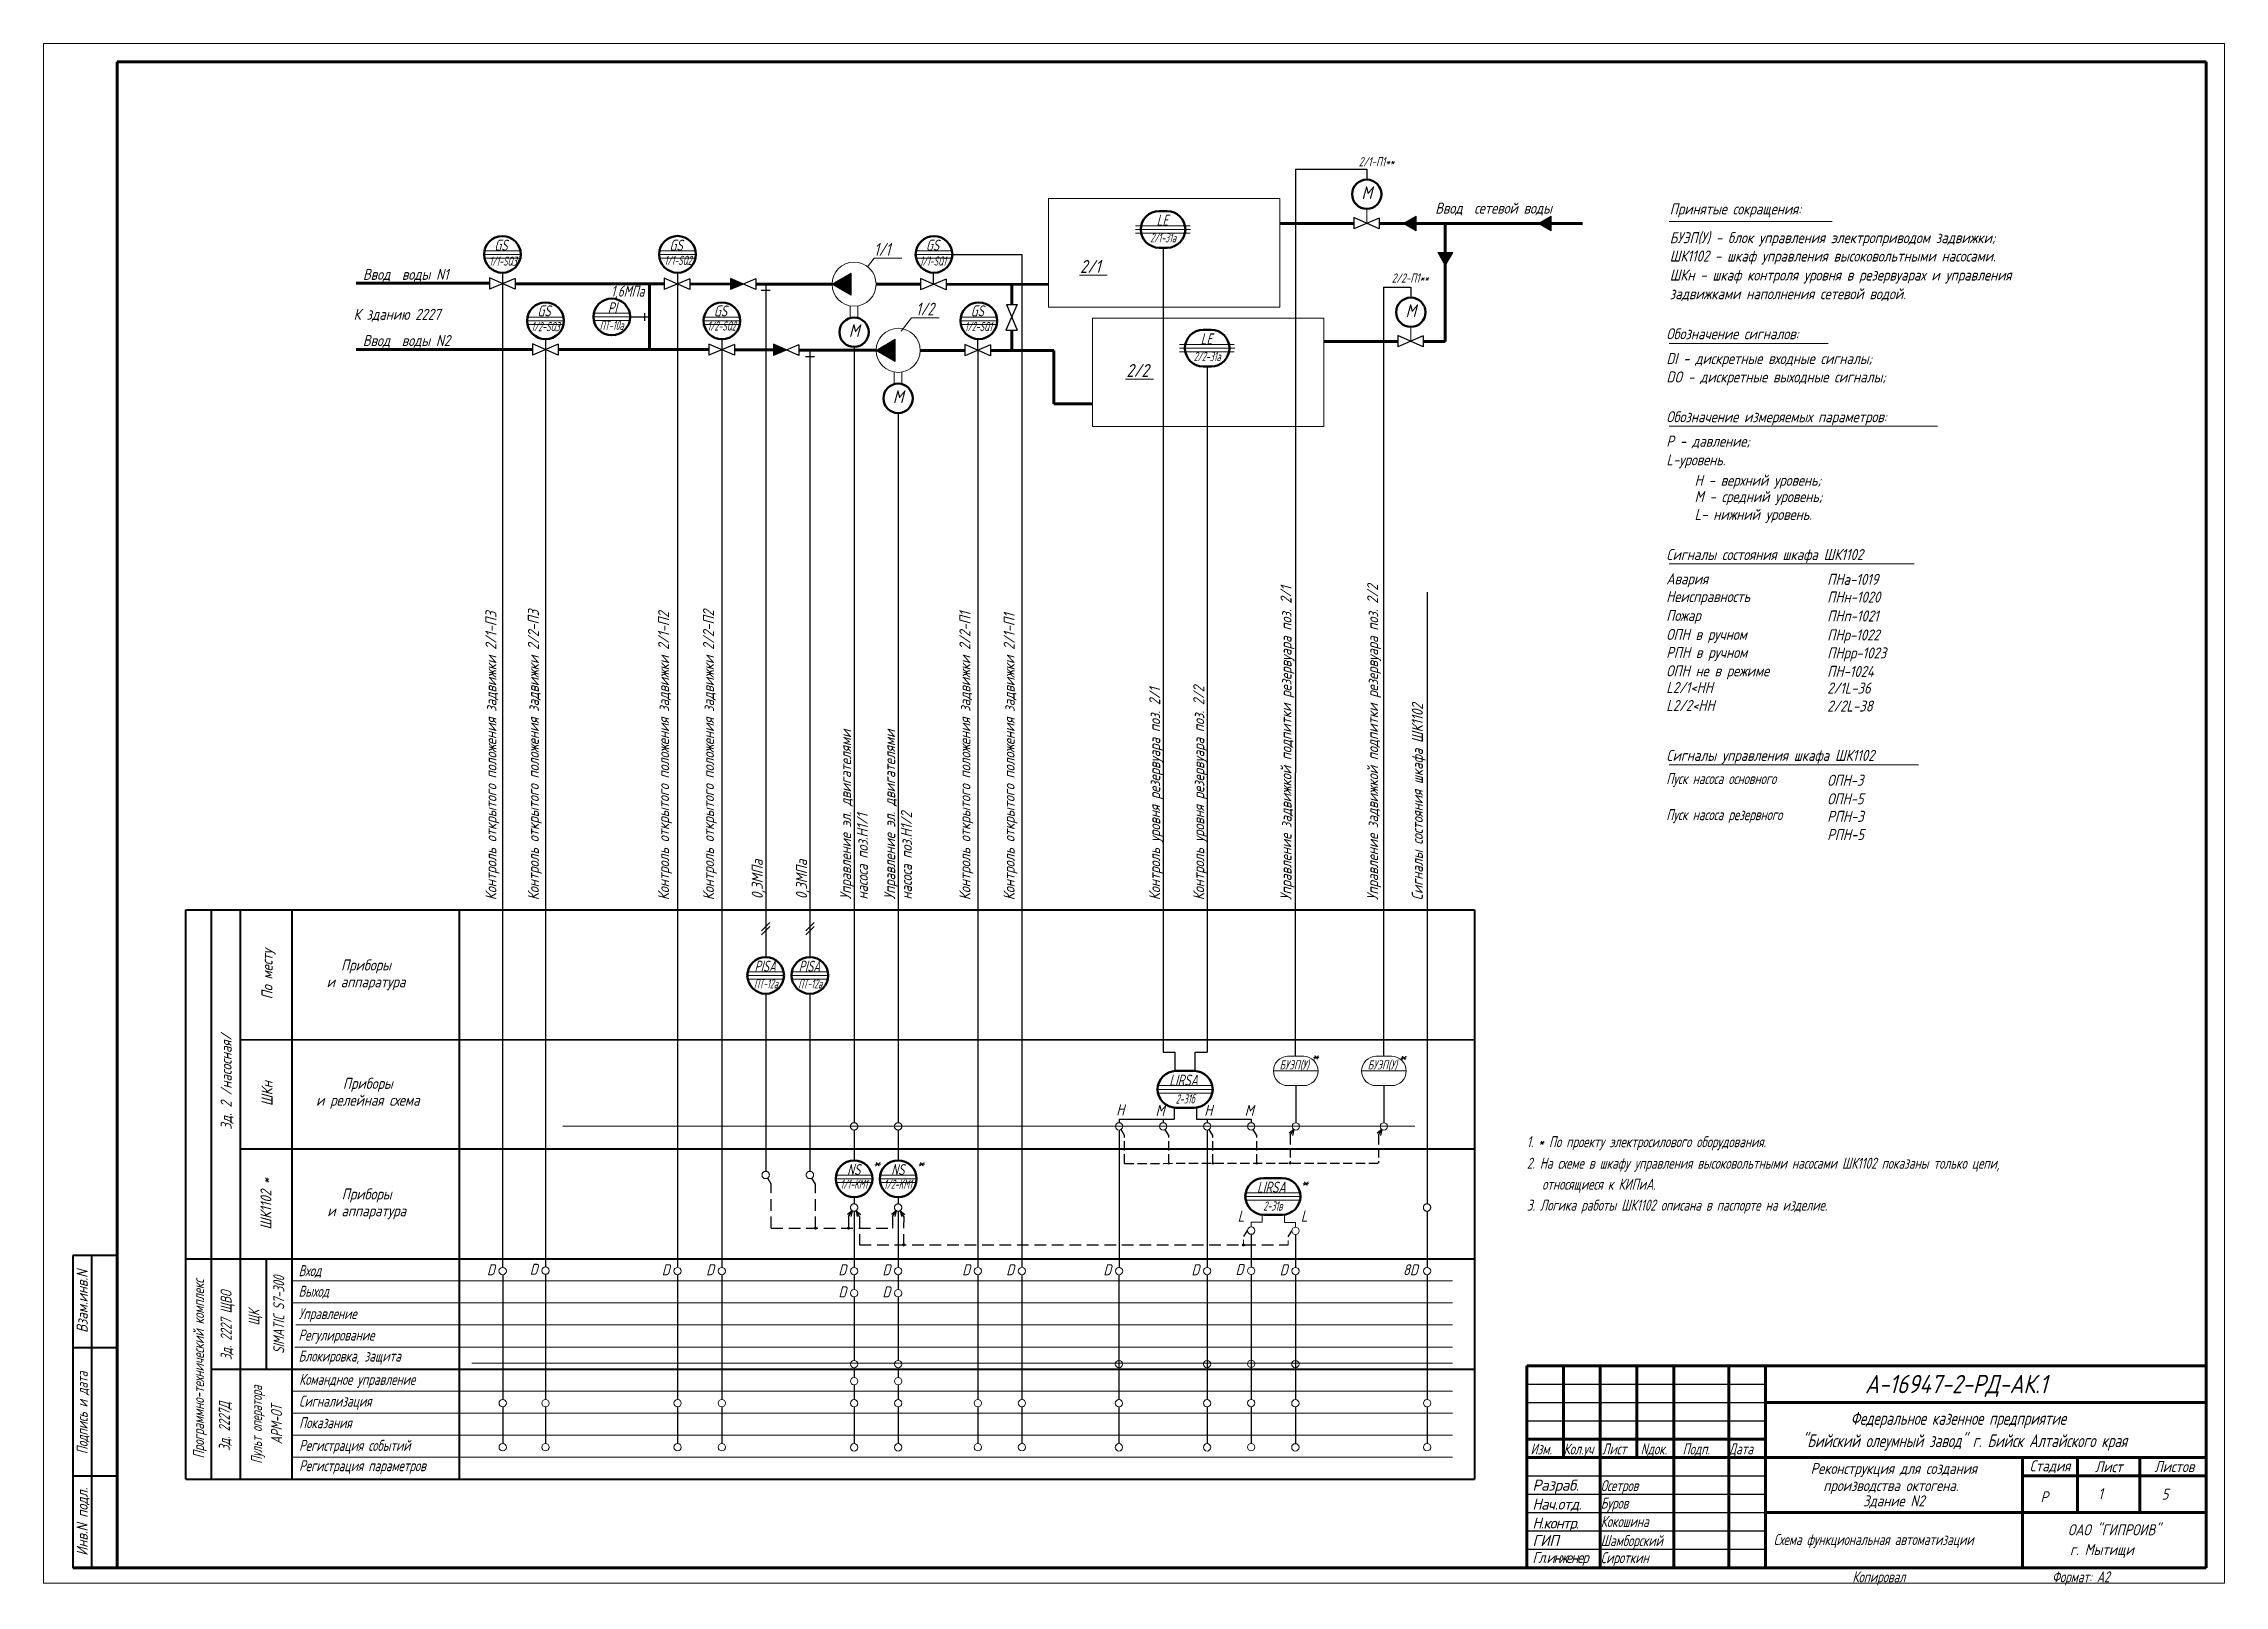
# Model space of a CAD drawing. Header units: millimetres. Extents: x 152217 to 562659, y 54507 to 219294.
# Drawn here: x 556360 to 556954, y 218699 to 219119 of the extents above; entities that cross this region are included whole.
import ezdxf
from ezdxf.enums import TextEntityAlignment as Align

# ---------------------------------------------------------------- set-up
doc = ezdxf.new("R2010")
doc.units = ezdxf.units.MM
doc.linetypes.add('gost5', pattern=[7, 5, -2, 0])
doc.linetypes.add('невидимая', pattern=[9.525, 6.35, -3.175])
doc.layers.get('0').update_dxf_attribs({"lineweight": 18})
doc.layers.get('Defpoints').update_dxf_attribs({"color": 139, "lineweight": 18})
for name, color, linetype, lineweight in [('TEXT', 7, 'Continuous', 25), ('Арматура', 1, 'Continuous', 25), ('Выноска', 137, 'Continuous', 20), ('Датчики', 31, 'Continuous', 50), ('Невидимая', 7, 'gost5', 25), ('Рамка толстая', 7, 'Continuous', 60), ('Связи', 95, 'Continuous', 25), ('Текст_КИП', 2, 'Continuous', 25), ('Толст.рамка', 7, 'Continuous', 60), ('Тонк.рамка', 10, 'Continuous', 20), ('тонкий', 5, 'Continuous', 25), ('Трубопроводы', 7, 'Continuous', 60), ('Щиты_пульты', 5, 'Continuous', 40)]:
    doc.layers.add(name, color=color, linetype=linetype, lineweight=lineweight)
doc.layers.add('текст', color=1, linetype='Continuous')
doc.layers.add('Текст.', color=51, linetype='Continuous')
doc.styles.get("Standard").update_dxf_attribs({"font": 'simplex.shx', "width": 0.6, "oblique": 15})

msp = doc.modelspace()

# ---------------------------------------------------------------- texts
at = {"color": 2, "oblique": 15}
for s, width, p in [('Взам.инв.N', 0.8, (556372.0856, 218776.7188)), ('Подпись и дата', 0.7, (556372.0856, 218746.363)), ('Инв.N подл.', 0.8, (556372.0856, 218716.7188))]:
    msp.add_text(s, height=3, rotation=90, dxfattribs=dict(at, width=width)).set_placement(p, align=Align.CENTER)
at = {"color": 3, "oblique": 15, "width": 0.7}
for s, p in [('Изм.', (556765.0888, 218735.0483)), ('Кол.уч', (556774.0888, 218735.0483)), ('Лист', (556784.5888, 218735.0483)), ('Nдок.', (556795.0888, 218735.0483)), ('Подп.', (556806.4977, 218735.0483)), ('Дата', (556819.0856, 218735.0483))]:
    msp.add_text(s, height=3, dxfattribs=at).set_placement(p)
at = {"color": 3, "oblique": 15, "width": 0.8}
for s, p in [('Стадия', (556906.5856, 218731.7223)), ('Лист', (556922.5856, 218731.7223)), ('Листов', (556940.4375, 218731.7568))]:
    msp.add_text(s, height=3, dxfattribs=at).set_placement(p, align=Align.MIDDLE)
at = {"color": 2, "oblique": 15, "width": 0.7}
for s, p in [('Копировал', (556859.9656, 218701.322)), ('Формат: А2', (556914.9656, 218701.322))]:
    msp.add_text(s, height=3, dxfattribs=at).set_placement(p, align=Align.MIDDLE)
at = {"layer": 'TEXT', "ltscale": 5, "oblique": 15, "width": 0.8}
for s, p in [('Принятые сокращения:', (556803.0097, 219072.7137)), ('Обозначение сигналов:', (556802.0934, 219038.7211)), ('Обозначение измеряемых параметров:', (556802.0934, 219016.1197)), ('Сигналы состояния шкафа ШК1102', (556802.0934, 218978.5976)), ('Сигналы управления шкафа ШК1102', (556802.0934, 218923.9077))]:
    msp.add_text(s, height=3, dxfattribs=at).set_placement(p)
at = {"layer": 'текст', "char_height": 3, "width": 19, "attachment_point": 4}
for s, insert in [('{\\W0.9;\\T0.95;Нач.отд.}', (556765.6126, 218721.2952)), ('{\\W0.95;\\T0.95;Разраб.}', (556765.6126, 218726.2952)), ('{\\W0.9;\\T0.9;Н.контр.}', (556765.6126, 218715.9643)), ('{\\W0.95;\\T0.95;ГИП}', (556765.6126, 218711.6027)), ('{\\W0.8;\\T0.85;Гл.инженер}', (556765.6126, 218706.6027))]:
    msp.add_mtext(s, dxfattribs=dict(at, insert=insert))
at = {"layer": 'Текст.', "oblique": 15, "width": 0.7}
msp.add_text('Схема функциональная автоматизации ', height=3, dxfattribs=at).set_placement((556831.3277, 218710.3889))
at = {"layer": 'Текст_КИП', "oblique": 15}
for s, height, width, p in [('2/1-П1**', 2.5, 0.7, (556718.2845, 219085.816)), ('Ввод  сетевой воды', 3, 0.8, (556739.1354, 219072.924)), ('1/1', 3.5, 0.7, (556586.2796, 219061.4451)), ('Ввод  воды N1', 3, 0.8, (556447.0655, 219054.8894)), ('2/1', 3.5, 0.8, (556642.4128, 219056.8014)), ('2/2-П1**', 2.5, 0.7, (556727.2966, 219054.1467)), ('К зданию 2227', 3, 0.8, (556444.512, 219044.0045)), ('1/2', 3.5, 0.7, (556597.691, 219045.1971)), ('Ввод  воды N2', 3, 0.8, (556447.028, 219036.8725)), ('2/2', 3.5, 0.8, (556655.0206, 219028.4848)), ('Авария', 3, 0.8, (556802.0587, 218971.9866)), ('ПНа-1019', 3, 0.8, (556845.9036, 218971.8367)), ('Неисправность', 3, 0.8, (556802.0587, 218967.17)), ('ПНн-1020', 3, 0.8, (556845.9036, 218967.0201)), ('Пожар', 3, 0.8, (556802.0587, 218962.0172)), ('ПНп-1021', 3, 0.8, (556845.9036, 218961.8673)), ('РПН в ручном', 3, 0.8, (556802.0587, 218951.946)), ('ОПН в ручном', 3, 0.8, (556802.0587, 218956.847)), ('ПНр-1022', 3, 0.8, (556845.9036, 218956.6971)), ('ПНрр-1023', 3, 0.8, (556845.9036, 218951.7962)), ('ОПН не в режиме', 3, 0.8, (556802.0587, 218946.9274)), ('ПН-1024', 3, 0.8, (556845.9036, 218946.7776)), ('L2/1<НН', 3, 0.8, (556802.0587, 218942.3897)), ('2/1L-36', 3, 0.8, (556845.9036, 218942.2398)), ('L2/2<НН', 3, 0.8, (556802.0587, 218937.4953)), ('2/2L-38', 3, 0.8, (556845.9036, 218937.3454)), ('Пуск насоса основного', 3, 0.7, (556802.0587, 218917.5841)), ('ОПН-3', 3, 0.8, (556845.9036, 218917.1453)), ('ОПН-5', 3, 0.8, (556845.9036, 218912.0813)), ('Пуск насоса резервного', 3, 0.7, (556802.0587, 218907.7627)), ('РПН-3', 3, 0.8, (556845.9036, 218907.3051)), ('РПН-5', 3, 0.8, (556845.9036, 218902.3562)), ('1. * По проекту электросилового оборудования.', 3, 0.7, (556764.0856, 218818.7077)), ('2. На схеме в шкафу управления высоковольтными насосами ШК1102 показаны только цепи,', 3, 0.7, (556764.0856, 218812.8535)), ('   относящиеся к КИПиА.', 3, 0.7, (556764.0856, 218807.1535)), ('3. Логика работы ШК1102 описана в паспорте на изделие.', 3, 0.7, (556764.0856, 218801.4494)), ('Вход', 3, 0.7, (556429.5167, 218783.6009)), ('D', 3, 0.8, (556480.8422, 218783.8579)), ('D', 3, 0.8, (556492.5045, 218783.9692)), ('D', 3, 0.8, (556528.4817, 218783.8581)), ('D', 3, 0.8, (556540.5478, 218783.8581)), ('D', 3, 0.8, (556576.559, 218783.8583)), ('D', 3, 0.8, (556588.559, 218783.8583)), ('D', 3, 0.8, (556610.284, 218783.8581)), ('D', 3, 0.8, (556622.284, 218783.8581)), ('D', 3, 0.8, (556648.7351, 218783.8581)), ('D', 3, 0.8, (556672.7342, 218783.8581)), ('D', 3, 0.8, (556684.7407, 218783.9135)), ('D', 3, 0.8, (556696.7877, 218783.8577)), ('8D', 3, 0.8, (556730.3586, 218783.858)), ('Выход', 3, 0.7, (556429.5167, 218777.9846)), ('D', 3, 0.8, (556576.559, 218777.8189)), ('D', 3, 0.8, (556588.559, 218777.8189)), ('Управление', 3, 0.7, (556429.5167, 218771.8949)), ('Регулирование', 3, 0.7, (556429.5167, 218766.0575)), ('Блокировка, защита', 3, 0.7, (556429.5167, 218760.348)), ('Командное управление', 3, 0.7, (556429.6735, 218753.9909)), ('Сигнализация', 3, 0.7, (556429.6735, 218748.0648)), ('Федеральное казенное предприятие', 3.5, 0.7, (556852.2833, 218743.1194)), ('Показания', 3, 0.7, (556429.6735, 218742.1899)), ('"Бийский олеумный завод" г. Бийск Алтайского края ', 3.5, 0.7, (556838.9989, 218737.0426)), ('Регистрация событий', 3, 0.7, (556429.6735, 218736.0207)), ('Регистрация параметров', 3, 0.7, (556429.6735, 218730.4913)), ('Буров', 3, 0.7, (556784.2149, 218720.3005)), ('Осетров', 3, 0.7, (556784.2149, 218725.0627)), ('Кокошина', 3, 0.7, (556784.2149, 218715.3005)), ('Шамборский', 3, 0.7, (556784.2149, 218710.0848)), ('ОАО "ГИПРОИВ"', 3, 0.8, (556911.4812, 218713.0342)), ('Сироткин', 3, 0.7, (556784.2149, 218705.4416)), ('г. Мытищи', 3, 0.8, (556912.0387, 218707.6764))]:
    msp.add_text(s, height=height, dxfattribs=dict(at, width=width)).set_placement(p)
for s, height, width, p in [('М', 3.5, 0.8, (556720.4844, 219076.8718)), ('2/1-31а', 2.5, 0.5, (556665.0142, 219065.1029)), ('LЕ', 3, 0.7, (556664.8132, 219069.6367)), ('1,6МПа', 3, 0.7, (556519.186, 219050.3314)), ('ПТ-10а', 2.5, 0.5, (556514.7905, 219041.2631)), ('PI', 3, 0.7, (556514.9916, 219045.797)), ('М', 3.5, 0.8, (556732.4844, 219044.7569)), ('М', 3.5, 0.8, (556580.839, 219039.3158)), ('LЕ', 3, 0.7, (556676.8132, 219037.2988)), ('2/2-31а', 2.5, 0.5, (556677.0142, 219032.765)), ('М', 3.5, 0.8, (556592.839, 219021.3123)), ('Приборы', 3, 0.8, (556447.8867, 218866.8314)), ('PISA', 3, 0.65, (556556.611, 218866.5034)), ('PISA', 3, 0.65, (556568.6597, 218866.5034)), ('и аппаратура', 3, 0.8, (556447.8867, 218862.2623)), ('ПТ-12а', 2.5, 0.5, (556556.812, 218861.9696)), ('ПТ-12а', 2.5, 0.5, (556568.8608, 218861.9696)), ('БУЭП(У)', 2.5, 0.7, (556700.7142, 218839.9)), ('БУЭП(У)', 2.5, 0.7, (556724.7142, 218839.9)), ('Приборы', 3, 0.8, (556448.3838, 218834.5963)), ('LIRSА', 3, 0.7, (556670.5882, 218835.4758)), ('и релейная схема', 3, 0.8, (556448.3838, 218830.0272)), ('H', 3, 0.8, (556653.3475, 218827.3939)), ('М', 3, 0.8, (556664.1754, 218827.2419)), ('2-31б', 2.5, 0.6, (556671.0056, 218830.6153)), ('H', 3, 0.8, (556677.3286, 218827.2419)), ('М', 3, 0.8, (556688.4587, 218827.2419)), ('NS', 3, 0.7, (556580.7481, 218811.1205)), ('NS', 3, 0.7, (556592.7481, 218811.1205)), ('Приборы', 3, 0.8, (556448.0692, 218804.4755)), ('1/1-KM1', 2.5, 0.5, (556580.7554, 218807.3876)), ('1/2-KM1', 2.5, 0.5, (556592.7554, 218807.3876)), ('LIRSА', 3, 0.7, (556694.4791, 218806.3275)), ('и аппаратура', 3, 0.8, (556448.0692, 218799.9063)), ('L', 3, 0.8, (556686.2252, 218798.4447)), ('2-31в', 2.5, 0.6, (556694.8965, 218801.467)), ('L', 3, 0.8, (556703.4153, 218798.4447)), ('Реконструкция для создания', 3, 0.8, (556864.0384, 218729.7328)), ('производства октогена. ', 3, 0.8, (556864.0384, 218725.0788)), ('Здание N2', 3, 0.8, (556864.0384, 218720.9187))]:
    msp.add_text(s, height=height, dxfattribs=dict(at, width=width)).set_placement(p, align=Align.CENTER)
at = {"layer": 'Текст_КИП', "ltscale": 5, "oblique": 15, "width": 0.8}
for s, p in [('БУЭП(У) - блок управления электроприводом задвижки;', (556803.0097, 219064.8817)), ('ШК1102 - шкаф управления высоковольтными насосами.', (556803.0097, 219059.8817)), ('ШКн - шкаф контроля уровня в резервуарах и управления', (556803.0097, 219054.7095)), ('задвижками наполнения сетевой водой.', (556803.0097, 219049.6161)), ('DI - дискретные входные сигналы;', (556802.0934, 219031.9686)), ('DO - дискретные выходные сигналы;', (556802.0934, 219026.9686)), ('P - давление;', (556802.0934, 219009.4593)), ('L-уровень.', (556802.0934, 219004.3927)), ('М - средний уровень;', (556809.7728, 218994.3755)), ('Н - верхний уровень;', (556809.7728, 218998.8221)), ('L- нижний уровень.', (556809.7728, 218989.5282))]:
    msp.add_text(s, height=3, dxfattribs=at).set_placement(p)
at = {"layer": 'Текст_КИП', "oblique": 15}
for s, width, p in [('Управление задвижкой подпитки резервуара поз. 2/2', 0.8, (556723.5892, 218885.9663)), ('Управление задвижкой подпитки резервуара поз. 2/1', 0.8, (556699.9882, 218885.9663)), ('Контроль уровня резервуара поз. 2/1', 0.8, (556664.2159, 218885.9666)), ('Контроль уровня резервуара поз. 2/2', 0.8, (556676.215, 218885.9673)), ('Сигналы состояния шкафа ШК1102', 0.8, (556735.7679, 218885.9666)), ('Управление эл. двигателями', 0.8, (556580.0399, 218886.1464)), ('Управление эл. двигателями', 0.8, (556592.0399, 218886.1464)), ('насоса поз.Н1/1', 0.8, (556584.5888, 218886.1464)), ('насоса поз.Н1/2', 0.8, (556596.5888, 218886.1464)), ('0,3МПа', 0.8, (556555.9626, 218886.2655)), ('0,3МПа', 0.8, (556568.0114, 218886.2655)), ('  Зд. 2 /насосная/', 0.8, (556411.2921, 218820.2837)), ('  Зд. 2227 ЩВО', 0.7, (556411.2921, 218757.9369)), ('Зд. 2227Д', 0.7, (556410.8088, 218736.0091))]:
    msp.add_text(s, height=3, rotation=90, dxfattribs=dict(at, width=width)).set_placement(p)
at = {"layer": 'Текст_КИП', "color": 1, "oblique": 15, "width": 0.8}
for s, p in [('Контроль открытого положения задвижки 2/1-П3', (556483.4317, 218885.9666)), ('Контроль открытого положения задвижки 2/2-П3', (556494.9882, 218885.9666)), ('Контроль открытого положения задвижки 2/1-П2', (556530.4555, 218885.9666)), ('Контроль открытого положения задвижки 2/2-П2', (556542.6832, 218885.9666)), ('Контроль открытого положения задвижки 2/2-П1', (556612.5278, 218885.9666)), ('Контроль открытого положения задвижки 2/1-П1', (556624.5691, 218885.9666))]:
    msp.add_text(s, height=3, rotation=90, dxfattribs=at).set_placement(p)
at = {"layer": 'Текст_КИП', "oblique": 15}
for s, width, p in [('По месту', 0.8, (556422.4506, 218865.8118)), ('ШКн', 0.8, (556422.4491, 218833.3118)), ('ШК1102 *', 0.8, (556422.1461, 218803.3118)), ('Программно-технический комплекс', 0.7, (556403.7795, 218758.323)), ('SIMATIC S7-300', 0.7, (556425.6389, 218773.0771)), ('ЩК', 0.7, (556418.885, 218772.2872)), ('Пульт оператора', 0.65, (556419.5605, 218743.1662)), ('АРМ-ОТ', 0.7, (556425.0324, 218743.1662))]:
    msp.add_text(s, height=3, rotation=90, dxfattribs=dict(at, width=width)).set_placement(p, align=Align.CENTER)
for p in [(556706.414, 218841.9527), (556730.2436, 218841.8279), (556586.9816, 218812.887), (556598.9816, 218812.887), (556703.5878, 218807.5992)]:
    msp.add_text('*', height=3, dxfattribs=at).set_placement(p, align=Align.CENTER)
at = {"layer": 'Текст_КИП', "ltscale": 0.02, "oblique": 15, "width": 0.8}
msp.add_text('А-16947-2-РД-АК.1', height=5, dxfattribs=at).set_placement((556856.2095, 218751.7289))
at = {"layer": 'Текст_КИП', "lineweight": -3, "oblique": 15, "width": 0.8}
for s, p in [('Р', (556903.9972, 218722.0106)), ('1', (556919.7167, 218722.8513)), ('5', (556937.0171, 218722.7357))]:
    msp.add_text(s, height=3, dxfattribs=at).set_placement(p)
at = {"layer": 'Текст_КИП', "oblique": 15, "flags": 4}
for tag, text, height, width, p in [('GS', 'TIR', 3, 0.7, (556484.6458, 219062.8392)), ('1/1-SQ2', '1а', 2.5, 0.5, (556532.8623, 219058.9605)), ('GS', 'TIR', 3, 0.7, (556532.3546, 219062.8395)), ('1/1-SQ1', '1а', 2.5, 0.5, (556602.2962, 219058.7812)), ('GS', 'TIR', 3, 0.7, (556602.2052, 219062.8392)), ('1/1-SQ3', '1а', 2.5, 0.5, (556485.1764, 219058.7436)), ('GS', 'TIR', 3, 0.7, (556496.3828, 219044.9553)), ('1/2-SQ2', '1а', 2.5, 0.5, (556544.7276, 219041.0771)), ('GS', 'TIR', 3, 0.7, (556544.4481, 219044.9267)), ('GS', 'TIR', 3, 0.7, (556614.406, 219044.9646)), ('1/2-SQ3', '1а', 2.5, 0.5, (556496.7499, 219040.9131)), ('1/2-SQ1', '1а', 2.5, 0.5, (556614.6812, 219040.9339))]:
    msp.add_attdef(tag, text=text, height=height, dxfattribs=dict(at, width=width)).set_placement(p, align=Align.CENTER)

# ---------------------------------------------------------------- blocks, each defined once
blk = doc.blocks.new('A$C428F2FC1')
at = {"layer": 'Defpoints', "ltscale": 0.2}
for p, q in [((-5, -4), (5, -4)), ((-5, -5), (5, -5)), ((-5, -6), (5, -6))]:
    blk.add_line(p, q, dxfattribs=at)
at = {"layer": 'Датчики', "color": 4}
blk.add_circle((0, -5), 5, dxfattribs=at)
blk = doc.blocks.new('В1')
for p, q in [((6.96, -1.54), (0, 1.54)), ((0, 1.54), (0, -1.54)), ((6.96, 1.4), (0, -1.54)), ((6.96, 1.4), (6.96, -1.54))]:
    blk.add_line(p, q)
blk = doc.blocks.new('жидкость')
blk.add_hatch(color=256).paths.add_polyline_path([(444.92, 512.15), (448.92, 512.15), (446.92, 515.61)])
blk.add_lwpolyline([(444.92, 512.15), (448.92, 512.15), (446.92, 515.61)], close=True)
blk = doc.blocks.new('A$C7C577D92')
at = {"layer": 'Defpoints', "ltscale": 0.2}
for p, q in [((0, 6), (14.9, 6)), ((0, 5), (15, 5)), ((0, 4), (14.9, 4))]:
    blk.add_line(p, q, dxfattribs=at)
at = {"layer": 'Датчики', "color": 4}
for p, q in [((6.44, 10), (8.56, 10)), ((6.44, 0), (8.56, 0))]:
    blk.add_line(p, q, dxfattribs=at)
for centre, start, end in [((6.44, 5), 90, 270), ((8.56, 5), 270, 90)]:
    blk.add_arc(centre, 5, start, end, dxfattribs=at)
blk = doc.blocks.new('A$C47DB4C6F')
at = {"layer": 'Defpoints', "ltscale": 0.2}
for p, q in [((-7.5, -4), (7.4, -4)), ((-7.5, -5), (7.5, -5)), ((-7.5, -6), (7.4, -6))]:
    blk.add_line(p, q, dxfattribs=at)
at = {"layer": 'Датчики', "color": 4}
for p, q in [((-2.5, 0), (2.5, 0)), ((-2.5, -10), (2.5, -10))]:
    blk.add_line(p, q, dxfattribs=at)
for centre, start, end in [((-2.5, -5), 90, 270), ((2.5, -5), 270, 90)]:
    blk.add_arc(centre, 5, start, end, dxfattribs=at)

# ---------------------------------------------------------------- hatches: boundary and pattern name
for points in [[(556580.0351, 219056.7071), (556574.839, 219053.7071), (556580.0351, 219050.7071)], [(556592.0351, 219038.7035), (556586.839, 219035.7035), (556592.0351, 219032.7035)]]:
    msp.add_hatch(color=256).paths.add_polyline_path(points)
h = msp.add_hatch(color=256)
h.dxf.hatch_style = 1
h.paths.add_polyline_path([(556547.1369, 219055.3076), (556547.1369, 219052.2315), (556550.6932, 219053.7354)])
h = msp.add_hatch(color=256)
h.dxf.hatch_style = 1
h.paths.add_polyline_path([(556558.8526, 219037.3629), (556558.8526, 219034.2868), (556562.409, 219035.7906)])
h = msp.add_hatch(color=256)
h.dxf.hatch_style = 1
h.paths.add_polyline_path([(556666.7899, 218814.3254, 1), (556666.2887, 218814.3254, 1)])
h = msp.add_hatch(color=256)
h.dxf.hatch_style = 1
h.paths.add_polyline_path([(556678.7899, 218814.326, 1), (556678.2888, 218814.326, 1)])
h = msp.add_hatch(color=256)
h.dxf.hatch_style = 1
h.paths.add_polyline_path([(556690.7889, 218814.326, 1), (556690.2878, 218814.326, 1)])
h = msp.add_hatch(color=256)
h.dxf.hatch_style = 1
h.paths.add_polyline_path([(556699.8883, 218814.329, 1), (556699.3872, 218814.329, 1)])
at = {"layer": 'Невидимая', "linetype": 'невидимая'}
h = msp.add_hatch(color=256, dxfattribs=at)
h.dxf.hatch_style = 1
h.paths.add_polyline_path([(556570.5854, 218796.6699, 1), (556570.0842, 218796.6699, 1)])
h = msp.add_hatch(color=256, dxfattribs=at)
h.dxf.hatch_style = 1
h.paths.add_polyline_path([(556579.5799, 218796.6699, 1), (556579.0788, 218796.6699, 1)])
h = msp.add_hatch(color=256, dxfattribs=at)
h.dxf.hatch_style = 1
h.paths.add_polyline_path([(556594.595, 218792.1438, 1), (556594.0939, 218792.1438, 1)])
h = msp.add_hatch(color=256, dxfattribs=at)
h.dxf.hatch_style = 1
h.paths.add_polyline_path([(556687.1787, 218792.0946, 1), (556686.6775, 218792.0946, 1)])

# ---------------------------------------------------------------- linework, layer by layer
for p, q in [((556720.4844, 219070.3037), (556720.4844, 219074.2012)), ((556802.8971, 219070.7574), (556847.2964, 219070.7574)), ((556580.0351, 219056.7071), (556574.839, 219053.7071)), ((556580.0351, 219050.7071), (556580.0351, 219056.7071)), ((556586.3272, 219060.7781), (556584.5178, 219058.4469)), ((556586.3272, 219060.7781), (556593.8721, 219060.7781)), ((556642.2057, 219056.1343), (556649.7507, 219056.1343)), ((556574.839, 219053.7071), (556580.0351, 219050.7071)), ((556579.791, 219047.7993), (556579.791, 219044.5055)), ((556581.8869, 219047.7993), (556581.8869, 219044.5055)), ((556596.5045, 219044.5301), (556593.7115, 219040.9314)), ((556596.5045, 219044.5301), (556604.0495, 219044.5301)), ((556592.0351, 219038.7035), (556586.839, 219035.7035)), ((556592.0351, 219032.7035), (556592.0351, 219038.7035)), ((556732.4844, 219038.1887), (556732.4844, 219042.0863)), ((556802.8971, 219037.5459), (556846.1739, 219037.5459)), ((556586.839, 219035.7035), (556592.0351, 219032.7035)), ((556591.791, 219029.7957), (556591.791, 219026.5019)), ((556593.8869, 219029.7957), (556593.8869, 219026.5019)), ((556654.8135, 219027.8178), (556662.3585, 219027.8178)), ((556802.8971, 219015.0875), (556875.904, 219015.0875)), ((556802.8971, 218977.5654), (556869.5821, 218977.5654)), ((556802.8971, 218922.8755), (556870.7663, 218922.8755)), ((556555.6069, 218877.6391), (556557.9161, 218879.9483)), ((556555.6069, 218876.5095), (556557.9161, 218878.8187)), ((556567.6557, 218877.6391), (556569.9649, 218879.9483)), ((556567.6557, 218876.5095), (556569.9649, 218878.8187)), ((556698.9377, 218843.4687), (556703.33, 218843.4674)), ((556722.9377, 218843.4687), (556727.33, 218843.4674)), ((556695.0734, 218839.4758), (556707.1899, 218839.4758)), ((556695.0821, 218839.4739), (556707.1986, 218839.4739)), ((556719.0734, 218839.4758), (556731.1899, 218839.4758)), ((556719.0821, 218839.4739), (556731.1986, 218839.4739)), ((556664.9474, 218834.4745), (556677.0639, 218834.4745)), ((556664.9561, 218834.4726), (556677.0726, 218834.4726)), ((556699.0585, 218835.481), (556703.2358, 218835.4793)), ((556723.0585, 218835.481), (556727.2358, 218835.4793)), ((556501.4732, 218824.4042), (556733.606, 218824.4042)), ((556694.9051, 218810.3275), (556697.3413, 218810.3275)), ((556688.8382, 218805.3262), (556700.9547, 218805.3262)), ((556688.847, 218805.3243), (556700.9635, 218805.3243)), ((556692.0179, 218800.3275), (556692.0179, 218798.3043)), ((556698.0546, 218800.3699), (556698.0675, 218798.2485)), ((556692.0179, 218798.3045), (556689.0179, 218798.3045)), ((556689.0179, 218798.3043), (556689.0179, 218796.9964)), ((556698.0675, 218798.2486), (556701.0675, 218798.2486)), ((556701.0675, 218798.2485), (556701.0675, 218796.9406)), ((556686.9327, 218793.4546), (556686.9323, 218792.0996)), ((556699.0952, 218792.0937), (556699.0952, 218793.2793)), ((556476.7647, 218759.918), (556743.869, 218759.918))]:
    msp.add_line(p, q)
at = {"color": 7, "lineweight": 40}
for p, q in [((556368.0856, 218789.2188), (556368.0856, 218704.2188)), ((556380.0856, 218789.2188), (556368.0856, 218789.2188)), ((556373.0856, 218789.2188), (556373.0856, 218704.2188)), ((556368.0856, 218764.2188), (556380.0856, 218764.2188)), ((556368.0856, 218729.2188), (556380.0856, 218729.2188)), ((556368.0856, 218704.2188), (556380.0856, 218704.2188))]:
    msp.add_line(p, q, dxfattribs=at)
at = {"color": 7}
for p, q in [((556764.0856, 218739.2223), (556829.0856, 218739.2223)), ((556764.0856, 218734.2223), (556829.0856, 218734.2223))]:
    msp.add_line(p, q, dxfattribs=at)
for points in [[(556633.7523, 219077.0185), (556696.8059, 219077.0185), (556696.8059, 219047.462), (556633.7523, 219047.462)], [(556645.7523, 219044.4917), (556708.8059, 219044.4917), (556708.8059, 219014.9352), (556645.7523, 219014.9352)]]:
    msp.add_lwpolyline(points, close=True)
at = {"lineweight": 18}
for centre in [(556580.839, 219053.7071), (556592.839, 219035.7035)]:
    msp.add_circle(centre, 6, dxfattribs=at)
at = {"linetype": 'невидимая'}
for centre in [(556580.8387, 218824.3959), (556592.8387, 218824.3959), (556556.7615, 218811.1537), (556568.8103, 218811.1537), (556580.8387, 218802.2835), (556592.8387, 218802.2835), (556736.9037, 218802.2834)]:
    msp.add_circle(centre, 1, dxfattribs=at)
for centre, radius in [((556653.0149, 218824.3959), 1), ((556665.0139, 218824.3959), 1), ((556677.0139, 218824.3959), 1), ((556689.0129, 218824.3959), 1), ((556701.1471, 218824.3851), 1), ((556725.1471, 218824.3851), 1), ((556666.5393, 218814.3254), 0.2506), ((556678.5394, 218814.326), 0.2506), ((556690.5384, 218814.326), 0.2506), ((556699.6377, 218814.329), 0.2506), ((556689.0204, 218795.9964), 1), ((556701.0675, 218795.9406), 1), ((556485.122, 218784.9912), 1), ((556496.7843, 218785.1024), 1), ((556532.7615, 218784.9913), 1), ((556544.8276, 218784.9913), 1), ((556580.8387, 218784.9915), 1), ((556592.8387, 218784.9915), 1), ((556614.5638, 218784.9913), 1), ((556626.5638, 218784.9913), 1), ((556653.0149, 218784.9913), 1), ((556677.0139, 218784.9913), 1), ((556689.0204, 218785.0467), 1), ((556701.0675, 218784.9909), 1), ((556736.9069, 218784.9912), 1), ((556580.8387, 218778.9521), 1), ((556592.8387, 218778.9521), 1), ((556580.8387, 218759.6665), 1), ((556592.8387, 218759.6665), 1), ((556652.9861, 218759.6663), 1), ((556676.9851, 218759.6663), 1), ((556688.9916, 218759.7217), 1), ((556701.0387, 218759.6659), 1), ((556580.8387, 218754.9913), 1), ((556592.8387, 218754.9913), 1), ((556485.1264, 218749.0139), 1), ((556496.7869, 218749.0139), 1), ((556532.7748, 218749.0139), 1), ((556544.8276, 218749.0139), 1), ((556580.8387, 218748.9913), 1), ((556592.8387, 218748.9913), 1), ((556614.5638, 218749.0139), 1), ((556626.5638, 218749.0139), 1), ((556652.9861, 218748.9913), 1), ((556676.9851, 218748.9913), 1), ((556688.9916, 218749.0467), 1), ((556701.0387, 218748.9909), 1), ((556736.9151, 218749.0139), 1), ((556485.1264, 218737.0139), 1), ((556496.7869, 218737.0139), 1), ((556532.7748, 218737.0139), 1), ((556544.8276, 218737.0139), 1), ((556580.8387, 218736.9913), 1), ((556592.8387, 218736.9913), 1), ((556614.5638, 218737.0139), 1), ((556626.5638, 218737.0139), 1), ((556652.9861, 218736.9913), 1), ((556676.9851, 218736.9913), 1), ((556688.9916, 218737.0467), 1), ((556701.0387, 218736.9909), 1), ((556736.9151, 218737.0139), 1)]:
    msp.add_circle(centre, radius)
for centre, start, end in [((556699.0602, 218839.4758), 90, 270), ((556703.2297, 218839.4739), 270, 90), ((556723.0602, 218839.4758), 90, 270), ((556727.2297, 218839.4739), 270, 90)]:
    msp.add_arc(centre, 3.9948, start, end)
at = {"layer": 'Выноска'}
for p, q in [((556427.7584, 218782.3116), (556743.869, 218782.3116)), ((556427.7583, 218776.3116), (556743.869, 218776.3116)), ((556428.7443, 218770.3116), (556743.869, 218770.3116)), ((556428.53, 218764.3116), (556743.869, 218764.3116)), ((556427.7581, 218752.3116), (556743.869, 218752.3116)), ((556427.7581, 218746.3116), (556743.869, 218746.3116)), ((556427.758, 218740.3116), (556743.869, 218740.3116)), ((556427.758, 218734.3116), (556743.869, 218734.3116))]:
    msp.add_line(p, q, dxfattribs=at)
at = {"layer": 'Датчики'}
for centre in [(556720.4844, 219078.2012), (556732.4844, 219046.0863), (556580.839, 219040.6452), (556592.839, 219022.6416)]:
    msp.add_circle(centre, 4, dxfattribs=at)
at = {"layer": 'Невидимая', "ltscale": 0.5}
for p, q in [((556654.5404, 218821.9132), (556653.5673, 218823.5223)), ((556654.5408, 218814.3254), (556654.5404, 218821.9132)), ((556666.5394, 218821.9132), (556665.5663, 218823.5223)), ((556666.5393, 218814.3254), (556666.5394, 218821.9132)), ((556678.5395, 218821.9139), (556677.5664, 218823.5229)), ((556678.5394, 218814.326), (556678.5395, 218821.9139)), ((556690.5385, 218821.9139), (556689.5654, 218823.5229)), ((556690.5381, 218814.3273), (556690.5385, 218821.9139)), ((556700.6108, 218823.5611), (556699.3269, 218822.5042)), ((556699.6377, 218821.952), (556700.6108, 218823.5611)), ((556699.6377, 218821.952), (556699.6377, 218814.329)), ((556700.6108, 218823.5611), (556700.2711, 218821.9332)), ((556724.6108, 218823.5611), (556723.3269, 218822.5042)), ((556723.6377, 218821.952), (556724.6108, 218823.5611)), ((556723.6377, 218821.952), (556723.6379, 218814.329)), ((556724.6108, 218823.5611), (556724.2711, 218821.9332)), ((556654.5403, 218814.3254), (556723.6379, 218814.329))]:
    msp.add_line(p, q, dxfattribs=at)
at = {"layer": 'Невидимая', "linetype": 'невидимая', "ltscale": 0.5}
for p, q in [((556558.2871, 218808.6835), (556557.314, 218810.2926)), ((556558.2871, 218796.6699), (556558.2871, 218808.6835)), ((556570.3348, 218808.6835), (556569.3617, 218810.2926)), ((556570.3348, 218796.6699), (556570.3348, 218808.6835)), ((556580.3024, 218801.4318), (556579.0186, 218800.3749)), ((556579.3293, 218799.8227), (556580.3024, 218801.4318)), ((556580.3024, 218801.4318), (556579.9627, 218799.804)), ((556582.3481, 218799.8227), (556581.375, 218801.4318)), ((556581.375, 218801.4318), (556582.6589, 218800.3749)), ((556581.375, 218801.4318), (556581.7147, 218799.804)), ((556592.3024, 218801.4318), (556591.0186, 218800.3749)), ((556591.3293, 218799.8227), (556592.3024, 218801.4318)), ((556592.3024, 218801.4318), (556591.9627, 218799.804)), ((556594.3481, 218799.8227), (556593.375, 218801.4318)), ((556593.375, 218801.4318), (556594.6589, 218800.3749)), ((556593.375, 218801.4318), (556593.7147, 218799.804)), ((556558.2871, 218796.6699), (556591.3293, 218796.6699)), ((556579.3293, 218799.8227), (556579.3293, 218796.5681)), ((556582.3481, 218799.8227), (556582.3546, 218792.1495)), ((556591.3293, 218799.8227), (556591.3293, 218796.6699)), ((556594.3481, 218799.8227), (556594.3444, 218792.1438)), ((556687.0473, 218794.3873), (556688.0204, 218795.9964)), ((556699.0944, 218794.3315), (556700.0675, 218795.9406)), ((556582.3546, 218792.1495), (556699.0952, 218792.0937))]:
    msp.add_line(p, q, dxfattribs=at)
at = {"layer": 'Невидимая', "linetype": 'невидимая'}
for centre in [(556570.3348, 218796.6699), (556579.3293, 218796.6699), (556594.3444, 218792.1438), (556686.9281, 218792.0946)]:
    msp.add_circle(centre, 0.2506, dxfattribs=at)
at = {"layer": 'Рамка толстая', "color": 7}
for p, q in [((556380.0856, 218759.2188), (556380.0856, 218704.2188)), ((556380.0856, 218759.2188), (556380.0856, 218704.2188)), ((556949.0856, 218759.2223), (556764.0856, 218759.2223)), ((556764.0856, 218759.2223), (556764.0856, 218704.2223)), ((556949.0856, 218759.2223), (556764.0856, 218759.2223)), ((556764.0856, 218759.2223), (556764.0856, 218704.2223)), ((556774.0856, 218759.2223), (556774.0856, 218734.2223)), ((556784.0856, 218759.2223), (556784.0856, 218704.2223)), ((556794.0856, 218759.2223), (556794.0856, 218734.2223)), ((556804.0856, 218759.2223), (556804.0856, 218704.2223)), ((556819.0856, 218759.2223), (556819.0856, 218704.2223)), ((556829.0856, 218759.2223), (556829.0856, 218704.2223)), ((556829.0856, 218749.2223), (556949.0856, 218749.2223)), ((556764.0856, 218739.2223), (556829.0856, 218739.2223)), ((556764.0856, 218734.2223), (556949.0856, 218734.2223)), ((556899.0856, 218734.2223), (556899.0856, 218704.2223)), ((556899.0856, 218729.2223), (556949.0856, 218729.2223)), ((556914.0856, 218734.2223), (556914.0856, 218719.2223)), ((556931.0856, 218734.2223), (556931.0856, 218719.2223)), ((556829.0856, 218719.2223), (556949.0856, 218719.2223)), ((556829.0856, 218719.2223), (556949.0856, 218719.2223))]:
    msp.add_line(p, q, dxfattribs=at)
at = {"layer": 'Связи'}
for p, q in [((556701.077, 219085.0532), (556701.0522, 218997.7821)), ((556701.077, 219085.0532), (556720.4844, 219085.0532)), ((556720.4844, 219085.0532), (556720.4844, 219082.2012)), ((556607.6061, 219061.8392), (556626.5632, 219061.8392)), ((556626.5632, 219061.8392), (556626.5634, 218997.782)), ((556665.0142, 219063.6359), (556665.0144, 218997.782)), ((556485.1215, 219056.8398), (556485.1216, 218997.782)), ((556532.7564, 219056.8395), (556532.7571, 218997.782)), ((556602.4047, 219056.8392), (556602.4056, 219053.6402)), ((556555.5471, 219052.0741), (556557.9698, 219052.0741)), ((556556.7619, 219053.8095), (556556.7619, 218997.782)), ((556725.077, 219052.9383), (556725.0614, 218997.7821)), ((556725.077, 219052.9383), (556732.4844, 219052.9383)), ((556732.4844, 219052.9383), (556732.4844, 219050.0863)), ((556519.841, 219044.797), (556525.1222, 219044.797)), ((556523.7741, 219045.8654), (556523.7741, 219043.7285)), ((556496.7838, 219038.7585), (556496.7838, 218997.782)), ((556544.839, 219038.6681), (556544.839, 218997.782)), ((556614.5706, 219035.7362), (556614.5706, 219038.769)), ((556567.5958, 219034.0705), (556570.0186, 219034.0705)), ((556568.8107, 219035.806), (556568.8107, 218997.782)), ((556580.839, 219036.6452), (556580.839, 218997.782)), ((556614.5632, 219035.7331), (556614.5632, 218997.782)), ((556677.0142, 219031.2988), (556677.0142, 218997.782)), ((556592.839, 219018.6416), (556592.839, 218997.782)), ((556485.1216, 218997.782), (556485.122, 218785.9912)), ((556496.7838, 218997.782), (556496.7843, 218786.1024)), ((556532.759, 218997.782), (556532.7615, 218786.1503)), ((556544.8386, 218997.782), (556544.8386, 218785.9912)), ((556556.7615, 218997.782), (556556.7615, 218870.5034)), ((556568.8103, 218997.782), (556568.8103, 218870.5034)), ((556580.8387, 218997.782), (556580.8387, 218867.4083)), ((556592.8387, 218997.782), (556592.8387, 218867.4083)), ((556614.5633, 218997.782), (556614.5638, 218786.1024)), ((556626.5634, 218997.782), (556626.5638, 218786.1024)), ((556665.0145, 218997.782), (556665.0148, 218844.565)), ((556677.0138, 218997.782), (556677.0138, 218844.5657)), ((556701.0522, 218997.782), (556701.0084, 218843.4681)), ((556725.0614, 218997.782), (556725.0175, 218843.4681)), ((556736.9037, 218969.8551), (556736.9817, 218803.2834)), ((556556.7615, 218860.5034), (556556.7615, 218812.1537)), ((556568.8103, 218860.5034), (556568.8103, 218812.1537)), ((556580.8387, 218863.391), (556580.8387, 218825.3959)), ((556592.8387, 218863.391), (556592.8387, 218825.3959)), ((556665.0148, 218844.5657), (556668.2998, 218844.5653)), ((556668.2997, 218839.4758), (556668.2998, 218844.5657)), ((556673.7782, 218839.4758), (556673.7783, 218844.5657)), ((556673.7783, 218844.5661), (556677.0138, 218844.5661)), ((556701.1466, 218835.4802), (556701.1471, 218825.3851)), ((556725.1467, 218835.4802), (556725.1471, 218825.3851)), ((556653.0148, 218826.3859), (556668.0014, 218826.3859)), ((556653.0149, 218826.3859), (556653.0149, 218825.3959)), ((556665.0138, 218826.3859), (556665.0139, 218825.3959)), ((556668.0013, 218829.4758), (556668.0014, 218826.3859)), ((556674.1362, 218829.5146), (556674.1363, 218826.3842)), ((556674.1363, 218826.3859), (556689.0129, 218826.3859)), ((556677.0139, 218826.3859), (556677.0139, 218825.3959)), ((556689.0129, 218826.3859), (556689.0129, 218825.3959)), ((556580.8387, 218823.3959), (556580.8387, 218815.1209)), ((556592.8387, 218823.3959), (556592.8387, 218815.1209)), ((556653.0149, 218823.3959), (556653.0149, 218785.9913)), ((556677.0186, 218823.3959), (556677.0139, 218785.9913)), ((556580.8387, 218805.1209), (556580.8387, 218803.2835)), ((556580.8387, 218801.2835), (556580.8387, 218785.9915)), ((556592.8387, 218805.1209), (556592.8387, 218803.2835)), ((556592.8387, 218801.2835), (556592.8387, 218785.9915)), ((556736.9091, 218801.2597), (556736.907, 218785.9912)), ((556689.021, 218794.989), (556689.0204, 218786.0467)), ((556701.0675, 218794.9406), (556701.0675, 218785.9909)), ((556485.1264, 218783.9913), (556485.1264, 218750.0139)), ((556496.7869, 218783.9913), (556496.7869, 218750.0139)), ((556532.7748, 218783.9913), (556532.7748, 218750.0139)), ((556544.8276, 218783.9913), (556544.8276, 218750.0139)), ((556580.8387, 218783.9915), (556580.8387, 218779.9521)), ((556592.8387, 218783.9915), (556592.8387, 218779.9521)), ((556614.5638, 218783.9913), (556614.5638, 218750.0139)), ((556626.5638, 218783.9913), (556626.5638, 218750.0139)), ((556736.9151, 218783.9912), (556736.9151, 218750.0139)), ((556580.8387, 218777.9521), (556580.8387, 218760.6665)), ((556592.8387, 218777.9521), (556592.8387, 218760.6665)), ((556580.8387, 218758.6665), (556580.8387, 218755.9913)), ((556592.8387, 218758.6665), (556592.8387, 218755.9913)), ((556580.8387, 218753.9913), (556580.8387, 218749.9913)), ((556592.8387, 218753.9913), (556592.8387, 218749.9913)), ((556485.1264, 218748.0139), (556485.1264, 218738.0139)), ((556496.7869, 218748.0139), (556496.7869, 218738.0139)), ((556532.7748, 218748.0139), (556532.7748, 218738.0139)), ((556544.8276, 218748.0139), (556544.8276, 218738.0139)), ((556580.8387, 218747.9913), (556580.8387, 218737.9913)), ((556592.8387, 218747.9913), (556592.8387, 218737.9913)), ((556614.5638, 218748.0139), (556614.5638, 218738.0139)), ((556626.5638, 218748.0139), (556626.5638, 218738.0139)), ((556736.9151, 218748.0139), (556736.9151, 218738.0139))]:
    msp.add_line(p, q, dxfattribs=at)
at = {"layer": 'Связи', "ltscale": 0.2}
for p, q in [((556580.8387, 218867.4083), (556580.8387, 218863.391)), ((556592.8387, 218867.4083), (556592.8387, 218863.391)), ((556652.9861, 218783.9917), (556652.9861, 218749.9913)), ((556676.9851, 218783.9917), (556676.9851, 218749.9913)), ((556688.9916, 218784.0471), (556688.9916, 218750.0467)), ((556701.0387, 218783.9913), (556701.0387, 218749.9909)), ((556652.9861, 218747.9913), (556652.9861, 218737.9913)), ((556676.9851, 218747.9913), (556676.9851, 218737.9913)), ((556688.9916, 218748.0467), (556688.9916, 218738.0467)), ((556701.0387, 218747.9909), (556701.0387, 218737.9909))]:
    msp.add_line(p, q, dxfattribs=at)
at = {"layer": 'Толст.рамка', "ltscale": 5}
for p, q in [((556380.0856, 218704.2188), (556380.0856, 219114.2223)), ((556380.0856, 219114.2223), (556949.0856, 219114.2223)), ((556949.0856, 219114.2223), (556949.0856, 218704.2223)), ((556949.0856, 218704.2223), (556368.0856, 218704.2223))]:
    msp.add_line(p, q, dxfattribs=at)
at = {"layer": 'Тонк.рамка', "ltscale": 5}
for p, q in [((556954.0856, 219119.2223), (556360.0856, 219119.2223)), ((556360.0856, 219119.2223), (556360.0856, 218699.9769)), ((556954.0856, 218699.9769), (556954.0856, 219119.2223)), ((556360.0856, 218699.9769), (556954.0856, 218699.9769))]:
    msp.add_line(p, q, dxfattribs=at)
at = {"layer": 'тонкий', "color": 7}
for p, q in [((556764.0856, 218754.2223), (556829.0856, 218754.2223)), ((556764.0856, 218749.2223), (556829.0856, 218749.2223)), ((556764.0856, 218744.2223), (556829.0856, 218744.2223)), ((556764.0856, 218729.2223), (556829.0856, 218729.2223)), ((556764.0856, 218729.2223), (556829.0856, 218729.2223)), ((556764.0856, 218724.2223), (556829.0856, 218724.2223)), ((556764.0856, 218724.2223), (556829.0856, 218724.2223)), ((556764.0856, 218719.2223), (556829.0856, 218719.2223)), ((556764.0856, 218719.2223), (556829.0856, 218719.2223)), ((556764.0856, 218714.2223), (556829.0856, 218714.2223)), ((556764.0856, 218714.2223), (556829.0856, 218714.2223)), ((556764.0856, 218709.2223), (556829.0856, 218709.2223)), ((556764.0856, 218709.2223), (556829.0856, 218709.2223))]:
    msp.add_line(p, q, dxfattribs=at)
at = {"layer": 'Трубопроводы', "color": 3}
for p, q in [((556696.8059, 219070.271), (556716.928, 219070.271)), ((556723.8861, 219070.271), (556779.2466, 219070.271)), ((556741.8861, 219070.271), (556741.8861, 219038.156)), ((556445.1999, 219053.9586), (556481.5308, 219053.9586)), ((556529.1357, 219053.8176), (556488.4888, 219053.7987)), ((556525.1222, 219035.7952), (556525.1222, 219053.7987)), ((556547.1369, 219053.7696), (556536.0937, 219053.7507)), ((556574.8858, 219053.6882), (556554.0949, 219053.6882)), ((556598.9266, 219053.7071), (556586.839, 219053.7071)), ((556605.8846, 219053.6402), (556633.7523, 219053.7071)), ((556623.7886, 219048.14), (556623.7886, 219053.7071)), ((556623.7886, 219035.7035), (556623.7886, 219041.182)), ((556728.928, 219038.156), (556708.8059, 219038.156)), ((556735.8861, 219038.156), (556741.8861, 219038.156)), ((556445.1999, 219035.955), (556493.2466, 219035.955)), ((556541.2826, 219035.8882), (556500.2046, 219035.8882)), ((556558.8526, 219035.8248), (556548.2407, 219035.8213)), ((556586.9266, 219035.7143), (556565.8107, 219035.7579)), ((556611.0142, 219035.7035), (556598.839, 219035.7035)), ((556617.9723, 219035.7035), (556635.2609, 219035.7035)), ((556635.2609, 219035.7035), (556635.2609, 219021.1802)), ((556635.2609, 219021.1802), (556645.7523, 219021.1802))]:
    msp.add_line(p, q, dxfattribs=at)
at = {"layer": 'Щиты_пульты', "color": 5}
for p, q in [((556398.8083, 218728.3113), (556398.8095, 218883.3118)), ((556398.8095, 218883.3118), (556749.8445, 218883.3193)), ((556405.8082, 218728.3113), (556405.8095, 218883.3118)), ((556413.756, 218728.3113), (556413.7572, 218883.3118)), ((556427.7579, 218728.3113), (556427.7592, 218883.3118)), ((556473.3105, 218883.3118), (556473.3105, 218728.3113)), ((556749.8445, 218883.3118), (556749.8445, 218728.3113)), ((556413.7569, 218848.0019), (556749.8445, 218847.9993)), ((556413.7567, 218818.3118), (556749.8445, 218818.3118)), ((556398.8087, 218788.3147), (556749.8445, 218788.3121)), ((556420.7544, 218758.3113), (556420.7545, 218788.3114)), ((556405.8085, 218758.3146), (556749.8445, 218758.3119)), ((556398.8083, 218728.3142), (556749.8445, 218728.3115))]:
    msp.add_line(p, q, dxfattribs=at)

# ---------------------------------------------------------------- block references
for name, p in [('A$C7C577D92', (556657.5142, 219063.6367)), ('A$C428F2FC1', (556485.0467, 219066.8392)), ('A$C428F2FC1', (556532.7556, 219066.8395)), ('A$C428F2FC1', (556602.6061, 219066.8392)), ('A$C428F2FC1', (556496.7838, 219048.7585)), ('A$C428F2FC1', (556544.8491, 219048.7299)), ('A$C428F2FC1', (556614.807, 219048.7678)), ('A$C7C577D92', (556669.5142, 219031.2988)), ('A$C428F2FC1', (556556.7615, 218870.5034)), ('A$C428F2FC1', (556568.8103, 218870.5034)), ('A$C47DB4C6F', (556671.0142, 218839.4758)), ('A$C428F2FC1', (556580.8387, 218815.1209)), ('A$C428F2FC1', (556592.8387, 218815.1209)), ('A$C47DB4C6F', (556694.9051, 218810.3275))]:
    msp.add_blockref(name, p)
for p, rotation in [((557246.1267, 218623.3505), 90), ((557282.8418, 218623.3505), 90), ((557188.8065, 219574.4565), 180)]:
    msp.add_blockref('жидкость', p, dxfattribs=dict(rotation=rotation))
at = {"xscale": -1}
msp.add_blockref('A$C428F2FC1', (556514.841, 219049.797), dxfattribs=at)
at = {"layer": 'Арматура'}
for p in [(556716.928, 219070.3378), (556481.5308, 219053.8845), (556529.1357, 219053.8176), (556547.1369, 219053.7696), (556598.9266, 219053.7071), (556728.928, 219038.2229), (556493.2466, 219035.955), (556541.2826, 219035.8882), (556558.8526, 219035.8248), (556611.0142, 219035.7704)]:
    msp.add_blockref('В1', p, dxfattribs=at)
at = {"layer": 'Арматура', "rotation": 90}
msp.add_blockref('В1', (556623.7218, 219041.182), dxfattribs=at)

msp.set_redraw_order([(e.dxf.handle, doc.entitydb.next_handle()) for e in msp.query("TEXT MTEXT ATTDEF DIMENSION ARC_DIMENSION")])  # texts and dimensions are drawn at this point

doc.saveas('drawing.dxf')
